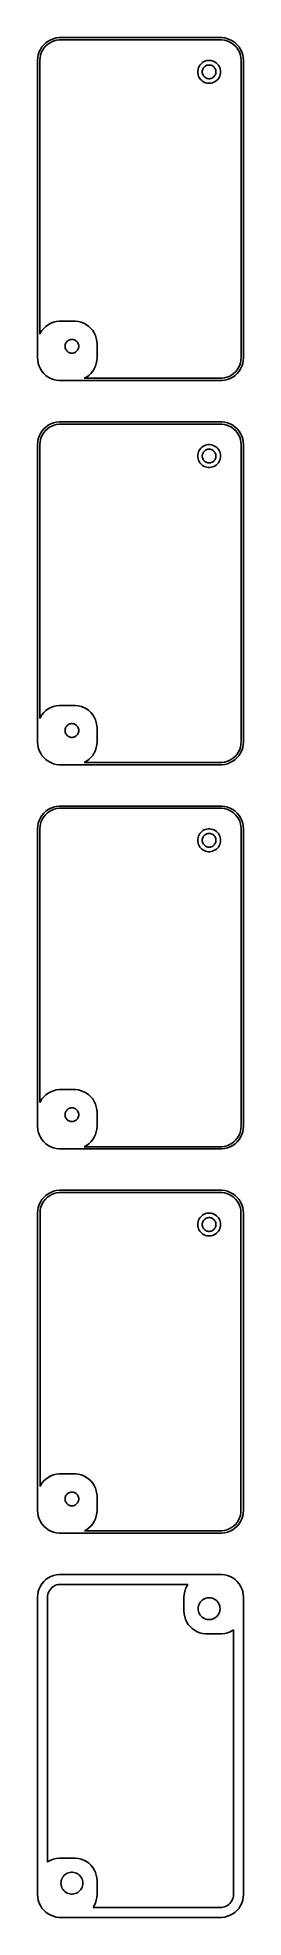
# Model space of a CAD drawing. Header units: metres. Extents: x -22 to 22, y 383 to 793.
import ezdxf

# ---------------------------------------------------------------- set-up
doc = ezdxf.new("R2010")
doc.units = ezdxf.units.M

msp = doc.modelspace()

# ---------------------------------------------------------------- linework, layer by layer
for p, q in [((-19.0451, 793.255), (-19.6289, 793.024)), ((-18.4369, 793.411), (-19.0451, 793.255)), ((-17.8139, 793.49), (-18.4369, 793.411)), ((17.8139, 793.49), (-17.8139, 793.49)), ((18.4369, 793.411), (17.8139, 793.49)), ((19.0451, 793.255), (18.4369, 793.411)), ((19.6289, 793.024), (19.0451, 793.255)), ((-22.4606, 789.127), (-22.5, 788.5)), ((-22.3429, 789.743), (-22.4606, 789.127)), ((-22.1489, 790.341), (-22.3429, 789.743)), ((-21.8815, 790.909), (-22.1489, 790.341)), ((-21.9645, 789.064), (-21.8586, 789.619)), ((-21.5451, 791.439), (-21.8815, 790.909)), ((-21.8586, 789.619), (-21.684, 790.157)), ((-21.684, 790.157), (-21.4434, 790.668)), ((-21.1448, 791.923), (-21.5451, 791.439)), ((-21.4434, 790.668), (-21.1406, 791.145)), ((-20.6871, 792.353), (-21.1448, 791.923)), ((-21.1406, 791.145), (-20.7803, 791.58)), ((-20.7803, 791.58), (-20.3684, 791.967)), ((-20.1791, 792.722), (-20.6871, 792.353)), ((-20.3684, 791.967), (-19.9112, 792.299)), ((-19.6289, 793.024), (-20.1791, 792.722)), ((-19.9112, 792.299), (-19.416, 792.572)), ((-19.416, 792.572), (-18.8906, 792.78)), ((-18.8906, 792.78), (-18.3432, 792.92)), ((-18.3432, 792.92), (-17.7825, 792.991)), ((-17.7825, 792.991), (17.7825, 792.991)), ((17.7825, 792.991), (18.3432, 792.92)), ((18.3432, 792.92), (18.8906, 792.78)), ((18.8906, 792.78), (19.416, 792.572)), ((19.416, 792.572), (19.9112, 792.299)), ((20.1791, 792.722), (19.6289, 793.024)), ((19.9112, 792.299), (20.3684, 791.967)), ((20.6871, 792.353), (20.1791, 792.722)), ((20.3684, 791.967), (20.7803, 791.58)), ((21.1448, 791.923), (20.6871, 792.353)), ((20.7803, 791.58), (21.1406, 791.145)), ((21.1406, 791.145), (21.4434, 790.668)), ((21.5451, 791.439), (21.1448, 791.923)), ((21.4434, 790.668), (21.684, 790.157)), ((21.8815, 790.909), (21.5451, 791.439)), ((21.684, 790.157), (21.8586, 789.619)), ((21.8586, 789.619), (21.9645, 789.064)), ((22.1489, 790.341), (21.8815, 790.909)), ((22.3429, 789.743), (22.1489, 790.341)), ((22.4606, 789.127), (22.3429, 789.743)), ((22.5, 788.5), (22.4606, 789.127)), ((-22.5, 788.5), (-22.5, 723.5)), ((-22, 788.5), (-21.9645, 789.064)), ((-22, 728.657), (-22, 788.5)), ((12.5197, 786.313), (12.5, 786)), ((12.5, 786), (12.5197, 785.687)), ((12.5785, 786.622), (12.5197, 786.313)), ((12.5197, 785.687), (12.5785, 785.378)), ((12.6756, 786.92), (12.5785, 786.622)), ((12.5785, 785.378), (12.6756, 785.08)), ((12.8092, 787.204), (12.6756, 786.92)), ((12.6756, 785.08), (12.8092, 784.796)), ((12.9774, 787.469), (12.8092, 787.204)), ((13.1776, 787.711), (12.9774, 787.469)), ((13.4064, 787.926), (13.1776, 787.711)), ((13.6604, 788.111), (13.4064, 787.926)), ((13.5, 786), (13.5118, 786.188)), ((13.5118, 785.812), (13.5, 786)), ((13.5118, 786.188), (13.5471, 786.373)), ((13.5471, 785.627), (13.5118, 785.812)), ((13.5471, 786.373), (13.6053, 786.552)), ((13.6053, 785.448), (13.5471, 785.627)), ((13.6053, 786.552), (13.6855, 786.723)), ((13.6855, 785.277), (13.6053, 785.448)), ((13.9355, 788.262), (13.6604, 788.111)), ((13.6855, 786.723), (13.7865, 786.882)), ((13.7865, 785.118), (13.6855, 785.277)), ((13.7865, 786.882), (13.9065, 787.027)), ((13.9065, 784.973), (13.7865, 785.118)), ((13.9065, 787.027), (14.0439, 787.156)), ((14.0439, 784.844), (13.9065, 784.973)), ((14.2274, 788.378), (13.9355, 788.262)), ((14.0439, 787.156), (14.1963, 787.266)), ((14.1963, 787.266), (14.3613, 787.357)), ((14.5315, 788.456), (14.2274, 788.378)), ((14.3613, 787.357), (14.5365, 787.427)), ((14.843, 788.495), (14.5315, 788.456)), ((14.5365, 787.427), (14.7189, 787.473)), ((14.7189, 787.473), (14.9058, 787.497)), ((15.157, 788.495), (14.843, 788.495)), ((14.9058, 787.497), (15.0942, 787.497)), ((15.0942, 787.497), (15.2811, 787.473)), ((15.4684, 788.456), (15.157, 788.495)), ((15.2811, 787.473), (15.4635, 787.427)), ((15.4635, 787.427), (15.6387, 787.357)), ((15.7725, 788.378), (15.4684, 788.456)), ((15.6387, 787.357), (15.8037, 787.266)), ((16.0644, 788.262), (15.7725, 788.378)), ((15.8037, 787.266), (15.9561, 787.156)), ((15.9561, 787.156), (16.0934, 787.027)), ((16.0934, 784.973), (15.9561, 784.844)), ((16.3396, 788.111), (16.0644, 788.262)), ((16.0934, 787.027), (16.2135, 786.882)), ((16.2135, 785.118), (16.0934, 784.973)), ((16.2135, 786.882), (16.3145, 786.723)), ((16.3145, 785.277), (16.2135, 785.118)), ((16.3145, 786.723), (16.3947, 786.552)), ((16.3947, 785.448), (16.3145, 785.277)), ((16.5936, 787.926), (16.3396, 788.111)), ((16.3947, 786.552), (16.4529, 786.373)), ((16.4529, 785.627), (16.3947, 785.448)), ((16.4529, 786.373), (16.4882, 786.188)), ((16.4882, 785.812), (16.4529, 785.627)), ((16.4882, 786.188), (16.5, 786)), ((16.5, 786), (16.4882, 785.812)), ((16.8224, 787.711), (16.5936, 787.926)), ((17.0225, 787.469), (16.8224, 787.711)), ((17.1908, 787.204), (17.0225, 787.469)), ((17.3244, 786.92), (17.1908, 787.204)), ((17.1908, 784.796), (17.3244, 785.08)), ((17.4214, 786.622), (17.3244, 786.92)), ((17.3244, 785.08), (17.4214, 785.378)), ((17.4803, 786.313), (17.4214, 786.622)), ((17.4214, 785.378), (17.4803, 785.687)), ((17.5, 786), (17.4803, 786.313)), ((17.4803, 785.687), (17.5, 786)), ((21.9645, 789.064), (22, 788.5)), ((22, 788.5), (22, 723.5)), ((22.5, 723.5), (22.5, 788.5)), ((12.8092, 784.796), (12.9774, 784.531)), ((12.9774, 784.531), (13.1776, 784.289)), ((13.1776, 784.289), (13.4064, 784.074)), ((13.4064, 784.074), (13.6604, 783.889)), ((13.6604, 783.889), (13.9355, 783.738)), ((13.9355, 783.738), (14.2274, 783.622)), ((14.1963, 784.734), (14.0439, 784.844)), ((14.3613, 784.643), (14.1963, 784.734)), ((14.2274, 783.622), (14.5315, 783.544)), ((14.5365, 784.573), (14.3613, 784.643)), ((14.5315, 783.544), (14.843, 783.505)), ((14.7189, 784.527), (14.5365, 784.573)), ((14.9058, 784.503), (14.7189, 784.527)), ((14.843, 783.505), (15.157, 783.505)), ((15.0942, 784.503), (14.9058, 784.503)), ((15.2811, 784.527), (15.0942, 784.503)), ((15.157, 783.505), (15.4684, 783.544)), ((15.4635, 784.573), (15.2811, 784.527)), ((15.6387, 784.643), (15.4635, 784.573)), ((15.4684, 783.544), (15.7725, 783.622)), ((15.8037, 784.734), (15.6387, 784.643)), ((15.7725, 783.622), (16.0644, 783.738)), ((15.9561, 784.844), (15.8037, 784.734)), ((16.0644, 783.738), (16.3396, 783.889)), ((16.3396, 783.889), (16.5936, 784.074)), ((16.5936, 784.074), (16.8224, 784.289)), ((16.8224, 784.289), (17.0225, 784.531)), ((17.0225, 784.531), (17.1908, 784.796)), ((-21.8815, 728.909), (-22, 728.657)), ((-21.5451, 729.439), (-21.8815, 728.909)), ((-21.1448, 729.923), (-21.5451, 729.439)), ((-20.6871, 730.353), (-21.1448, 729.923)), ((-20.1791, 730.722), (-20.6871, 730.353)), ((-19.6289, 731.024), (-20.1791, 730.722)), ((-19.0451, 731.255), (-19.6289, 731.024)), ((-18.4369, 731.411), (-19.0451, 731.255)), ((-17.8139, 731.49), (-18.4369, 731.411)), ((-14.186, 731.49), (-17.8139, 731.49)), ((-15.4635, 727.427), (-15.2811, 727.473)), ((-15.2811, 727.473), (-15.0942, 727.497)), ((-15.0942, 727.497), (-14.9058, 727.497)), ((-14.9058, 727.497), (-14.7189, 727.473)), ((-14.7189, 727.473), (-14.5365, 727.427)), ((-13.5631, 731.411), (-14.186, 731.49)), ((-12.9549, 731.255), (-13.5631, 731.411)), ((-12.3711, 731.024), (-12.9549, 731.255)), ((-11.8209, 730.722), (-12.3711, 731.024)), ((-11.3129, 730.353), (-11.8209, 730.722)), ((-10.8551, 729.923), (-11.3129, 730.353)), ((-10.4549, 729.439), (-10.8551, 729.923)), ((-10.1185, 728.909), (-10.4549, 729.439)), ((-9.8511, 728.341), (-10.1185, 728.909)), ((-9.6571, 727.743), (-9.8511, 728.341)), ((-9.5394, 727.127), (-9.6571, 727.743)), ((-22.5, 723.5), (-22.4606, 722.873)), ((-16.5, 726), (-16.4882, 726.188)), ((-16.4882, 725.812), (-16.5, 726)), ((-16.4882, 726.188), (-16.4529, 726.373)), ((-16.4529, 725.627), (-16.4882, 725.812)), ((-16.4529, 726.373), (-16.3947, 726.552)), ((-16.3947, 725.448), (-16.4529, 725.627)), ((-16.3947, 726.552), (-16.3145, 726.723)), ((-16.3145, 725.277), (-16.3947, 725.448)), ((-16.3145, 726.723), (-16.2135, 726.882)), ((-16.2135, 725.118), (-16.3145, 725.277)), ((-16.2135, 726.882), (-16.0934, 727.027)), ((-16.0934, 724.973), (-16.2135, 725.118)), ((-16.0934, 727.027), (-15.9561, 727.156)), ((-15.9561, 724.844), (-16.0934, 724.973)), ((-15.9561, 727.156), (-15.8037, 727.266)), ((-15.8037, 724.734), (-15.9561, 724.844)), ((-15.8037, 727.266), (-15.6387, 727.357)), ((-15.6387, 724.643), (-15.8037, 724.734)), ((-15.6387, 727.357), (-15.4635, 727.427)), ((-15.4635, 724.573), (-15.6387, 724.643)), ((-15.2811, 724.527), (-15.4635, 724.573)), ((-15.0942, 724.503), (-15.2811, 724.527)), ((-14.9058, 724.503), (-15.0942, 724.503)), ((-14.7189, 724.527), (-14.9058, 724.503)), ((-14.5365, 724.573), (-14.7189, 724.527)), ((-14.5365, 727.427), (-14.3613, 727.357)), ((-14.3613, 724.643), (-14.5365, 724.573)), ((-14.3613, 727.357), (-14.1963, 727.266)), ((-14.1963, 724.734), (-14.3613, 724.643)), ((-14.1963, 727.266), (-14.0439, 727.156)), ((-14.0439, 724.844), (-14.1963, 724.734)), ((-14.0439, 727.156), (-13.9065, 727.027)), ((-13.9065, 724.973), (-14.0439, 724.844)), ((-13.9065, 727.027), (-13.7865, 726.882)), ((-13.7865, 725.118), (-13.9065, 724.973)), ((-13.7865, 726.882), (-13.6855, 726.723)), ((-13.6855, 725.277), (-13.7865, 725.118)), ((-13.6855, 726.723), (-13.6053, 726.552)), ((-13.6053, 725.448), (-13.6855, 725.277)), ((-13.6053, 726.552), (-13.5471, 726.373)), ((-13.5471, 725.627), (-13.6053, 725.448)), ((-13.5471, 726.373), (-13.5118, 726.188)), ((-13.5118, 725.812), (-13.5471, 725.627)), ((-13.5118, 726.188), (-13.5, 726)), ((-13.5, 726), (-13.5118, 725.812)), ((-9.5, 726.5), (-9.5394, 727.127)), ((-9.5394, 722.873), (-9.5, 723.5)), ((-9.5, 723.5), (-9.5, 726.5)), ((22, 723.5), (21.9645, 722.936)), ((22.4606, 722.873), (22.5, 723.5)), ((-22.4606, 722.873), (-22.3429, 722.257)), ((-22.3429, 722.257), (-22.1489, 721.659)), ((-22.1489, 721.659), (-21.8815, 721.091)), ((-21.8815, 721.091), (-21.5451, 720.561)), ((-21.5451, 720.561), (-21.1448, 720.077)), ((-21.1448, 720.077), (-20.6871, 719.647)), ((-20.6871, 719.647), (-20.1791, 719.278)), ((-20.1791, 719.278), (-19.6289, 718.976)), ((-12.311, 719.009), (-11.8209, 719.278)), ((-11.8209, 719.278), (-11.3129, 719.647)), ((-11.3129, 719.647), (-10.8551, 720.077)), ((-10.8551, 720.077), (-10.4549, 720.561)), ((-10.4549, 720.561), (-10.1185, 721.091)), ((-10.1185, 721.091), (-9.8511, 721.659)), ((-9.8511, 721.659), (-9.6571, 722.257)), ((-9.6571, 722.257), (-9.5394, 722.873)), ((18.8906, 719.22), (18.3432, 719.08)), ((19.416, 719.428), (18.8906, 719.22)), ((19.9112, 719.701), (19.416, 719.428)), ((19.6289, 718.976), (20.1791, 719.278)), ((20.3684, 720.033), (19.9112, 719.701)), ((20.1791, 719.278), (20.6871, 719.647)), ((20.7803, 720.42), (20.3684, 720.033)), ((20.6871, 719.647), (21.1448, 720.077)), ((21.1406, 720.855), (20.7803, 720.42)), ((21.4434, 721.332), (21.1406, 720.855)), ((21.1448, 720.077), (21.5451, 720.561)), ((21.684, 721.843), (21.4434, 721.332)), ((21.5451, 720.561), (21.8815, 721.091)), ((21.8586, 722.381), (21.684, 721.843)), ((21.9645, 722.936), (21.8586, 722.381)), ((21.8815, 721.091), (22.1489, 721.659)), ((22.1489, 721.659), (22.3429, 722.257)), ((22.3429, 722.257), (22.4606, 722.873)), ((-19.6289, 718.976), (-19.0451, 718.745)), ((-19.0451, 718.745), (-18.4369, 718.589)), ((-18.4369, 718.589), (-17.8139, 718.51)), ((-17.8139, 718.51), (17.8139, 718.51)), ((17.7825, 719.009), (-12.311, 719.009)), ((18.3432, 719.08), (17.7825, 719.009)), ((17.8139, 718.51), (18.4369, 718.589)), ((18.4369, 718.589), (19.0451, 718.745)), ((19.0451, 718.745), (19.6289, 718.976)), ((-21.8815, 706.909), (-22.1489, 706.341)), ((-21.5451, 707.439), (-21.8815, 706.909)), ((-21.1448, 707.923), (-21.5451, 707.439)), ((-21.4434, 706.668), (-21.1406, 707.145)), ((-20.6871, 708.353), (-21.1448, 707.923)), ((-21.1406, 707.145), (-20.7803, 707.58)), ((-20.7803, 707.58), (-20.3684, 707.967)), ((-20.1791, 708.722), (-20.6871, 708.353)), ((-20.3684, 707.967), (-19.9112, 708.299)), ((-19.6289, 709.024), (-20.1791, 708.722)), ((-19.9112, 708.299), (-19.416, 708.572)), ((-19.0451, 709.255), (-19.6289, 709.024)), ((-19.416, 708.572), (-18.8906, 708.78)), ((-18.4369, 709.411), (-19.0451, 709.255)), ((-18.8906, 708.78), (-18.3432, 708.92)), ((-17.8139, 709.49), (-18.4369, 709.411)), ((-18.3432, 708.92), (-17.7825, 708.991)), ((17.8139, 709.49), (-17.8139, 709.49)), ((-17.7825, 708.991), (17.7825, 708.991)), ((17.7825, 708.991), (18.3432, 708.92)), ((18.4369, 709.411), (17.8139, 709.49)), ((18.3432, 708.92), (18.8906, 708.78)), ((19.0451, 709.255), (18.4369, 709.411)), ((18.8906, 708.78), (19.416, 708.572)), ((19.6289, 709.024), (19.0451, 709.255)), ((19.416, 708.572), (19.9112, 708.299)), ((20.1791, 708.722), (19.6289, 709.024)), ((19.9112, 708.299), (20.3684, 707.967)), ((20.6871, 708.353), (20.1791, 708.722)), ((20.3684, 707.967), (20.7803, 707.58)), ((21.1448, 707.923), (20.6871, 708.353)), ((20.7803, 707.58), (21.1406, 707.145)), ((21.1406, 707.145), (21.4434, 706.668)), ((21.5451, 707.439), (21.1448, 707.923)), ((21.8815, 706.909), (21.5451, 707.439)), ((22.1489, 706.341), (21.8815, 706.909)), ((-22.4606, 705.127), (-22.5, 704.5)), ((-22.5, 704.5), (-22.5, 639.5)), ((-22.3429, 705.743), (-22.4606, 705.127)), ((-22.1489, 706.341), (-22.3429, 705.743)), ((-22, 704.5), (-21.9645, 705.064)), ((-22, 644.657), (-22, 704.5)), ((-21.9645, 705.064), (-21.8586, 705.619)), ((-21.8586, 705.619), (-21.684, 706.157)), ((-21.684, 706.157), (-21.4434, 706.668)), ((12.6756, 702.92), (12.5785, 702.622)), ((12.8092, 703.204), (12.6756, 702.92)), ((12.9774, 703.469), (12.8092, 703.204)), ((13.1776, 703.711), (12.9774, 703.469)), ((13.4064, 703.926), (13.1776, 703.711)), ((13.6604, 704.111), (13.4064, 703.926)), ((13.9355, 704.262), (13.6604, 704.111)), ((13.6855, 702.723), (13.7865, 702.882)), ((13.7865, 702.882), (13.9065, 703.027)), ((13.9065, 703.027), (14.0439, 703.156)), ((14.2274, 704.378), (13.9355, 704.262)), ((14.0439, 703.156), (14.1963, 703.266)), ((14.1963, 703.266), (14.3613, 703.357)), ((14.5315, 704.456), (14.2274, 704.378)), ((14.3613, 703.357), (14.5365, 703.427)), ((14.843, 704.495), (14.5315, 704.456)), ((14.5365, 703.427), (14.7189, 703.473)), ((14.7189, 703.473), (14.9058, 703.497)), ((15.157, 704.495), (14.843, 704.495)), ((14.9058, 703.497), (15.0942, 703.497)), ((15.0942, 703.497), (15.2811, 703.473)), ((15.4684, 704.456), (15.157, 704.495)), ((15.2811, 703.473), (15.4635, 703.427)), ((15.4635, 703.427), (15.6387, 703.357)), ((15.7725, 704.378), (15.4684, 704.456)), ((15.6387, 703.357), (15.8037, 703.266)), ((16.0644, 704.262), (15.7725, 704.378)), ((15.8037, 703.266), (15.9561, 703.156)), ((15.9561, 703.156), (16.0934, 703.027)), ((16.3396, 704.111), (16.0644, 704.262)), ((16.0934, 703.027), (16.2135, 702.882)), ((16.2135, 702.882), (16.3145, 702.723)), ((16.5936, 703.926), (16.3396, 704.111)), ((16.8224, 703.711), (16.5936, 703.926)), ((17.0225, 703.469), (16.8224, 703.711)), ((17.1908, 703.204), (17.0225, 703.469)), ((17.3244, 702.92), (17.1908, 703.204)), ((17.4214, 702.622), (17.3244, 702.92)), ((21.4434, 706.668), (21.684, 706.157)), ((21.684, 706.157), (21.8586, 705.619)), ((21.8586, 705.619), (21.9645, 705.064)), ((21.9645, 705.064), (22, 704.5)), ((22, 704.5), (22, 639.5)), ((22.3429, 705.743), (22.1489, 706.341)), ((22.4606, 705.127), (22.3429, 705.743)), ((22.5, 704.5), (22.4606, 705.127)), ((22.5, 639.5), (22.5, 704.5)), ((12.5197, 702.313), (12.5, 702)), ((12.5, 702), (12.5197, 701.687)), ((12.5785, 702.622), (12.5197, 702.313)), ((12.5197, 701.687), (12.5785, 701.378)), ((12.5785, 701.378), (12.6756, 701.08)), ((12.6756, 701.08), (12.8092, 700.796)), ((12.8092, 700.796), (12.9774, 700.531)), ((12.9774, 700.531), (13.1776, 700.289)), ((13.1776, 700.289), (13.4064, 700.074)), ((13.4064, 700.074), (13.6604, 699.889)), ((13.5, 702), (13.5118, 702.188)), ((13.5118, 701.812), (13.5, 702)), ((13.5118, 702.188), (13.5471, 702.373)), ((13.5471, 701.627), (13.5118, 701.812)), ((13.5471, 702.373), (13.6053, 702.552)), ((13.6053, 701.448), (13.5471, 701.627)), ((13.6053, 702.552), (13.6855, 702.723)), ((13.6855, 701.277), (13.6053, 701.448)), ((13.6604, 699.889), (13.9355, 699.738)), ((13.7865, 701.118), (13.6855, 701.277)), ((13.9065, 700.973), (13.7865, 701.118)), ((14.0439, 700.844), (13.9065, 700.973)), ((13.9355, 699.738), (14.2274, 699.622)), ((14.1963, 700.734), (14.0439, 700.844)), ((14.3613, 700.643), (14.1963, 700.734)), ((14.2274, 699.622), (14.5315, 699.544)), ((14.5365, 700.573), (14.3613, 700.643)), ((14.5315, 699.544), (14.843, 699.505)), ((14.7189, 700.527), (14.5365, 700.573)), ((14.9058, 700.503), (14.7189, 700.527)), ((14.843, 699.505), (15.157, 699.505)), ((15.0942, 700.503), (14.9058, 700.503)), ((15.2811, 700.527), (15.0942, 700.503)), ((15.157, 699.505), (15.4684, 699.544)), ((15.4635, 700.573), (15.2811, 700.527)), ((15.6387, 700.643), (15.4635, 700.573)), ((15.4684, 699.544), (15.7725, 699.622)), ((15.8037, 700.734), (15.6387, 700.643)), ((15.7725, 699.622), (16.0644, 699.738)), ((15.9561, 700.844), (15.8037, 700.734)), ((16.0934, 700.973), (15.9561, 700.844)), ((16.0644, 699.738), (16.3396, 699.889)), ((16.2135, 701.118), (16.0934, 700.973)), ((16.3145, 701.277), (16.2135, 701.118)), ((16.3145, 702.723), (16.3947, 702.552)), ((16.3947, 701.448), (16.3145, 701.277)), ((16.3396, 699.889), (16.5936, 700.074)), ((16.3947, 702.552), (16.4529, 702.373)), ((16.4529, 701.627), (16.3947, 701.448)), ((16.4529, 702.373), (16.4882, 702.188)), ((16.4882, 701.812), (16.4529, 701.627)), ((16.4882, 702.188), (16.5, 702)), ((16.5, 702), (16.4882, 701.812)), ((16.5936, 700.074), (16.8224, 700.289)), ((16.8224, 700.289), (17.0225, 700.531)), ((17.0225, 700.531), (17.1908, 700.796)), ((17.1908, 700.796), (17.3244, 701.08)), ((17.3244, 701.08), (17.4214, 701.378)), ((17.4803, 702.313), (17.4214, 702.622)), ((17.4214, 701.378), (17.4803, 701.687)), ((17.5, 702), (17.4803, 702.313)), ((17.4803, 701.687), (17.5, 702)), ((-21.5451, 645.439), (-21.8815, 644.909)), ((-21.1448, 645.923), (-21.5451, 645.439)), ((-20.6871, 646.353), (-21.1448, 645.923)), ((-20.1791, 646.722), (-20.6871, 646.353)), ((-19.6289, 647.024), (-20.1791, 646.722)), ((-19.0451, 647.255), (-19.6289, 647.024)), ((-18.4369, 647.411), (-19.0451, 647.255)), ((-17.8139, 647.49), (-18.4369, 647.411)), ((-14.186, 647.49), (-17.8139, 647.49)), ((-13.5631, 647.411), (-14.186, 647.49)), ((-12.9549, 647.255), (-13.5631, 647.411)), ((-12.3711, 647.024), (-12.9549, 647.255)), ((-11.8209, 646.722), (-12.3711, 647.024)), ((-11.3129, 646.353), (-11.8209, 646.722)), ((-10.8551, 645.923), (-11.3129, 646.353)), ((-10.4549, 645.439), (-10.8551, 645.923)), ((-10.1185, 644.909), (-10.4549, 645.439)), ((-21.8815, 644.909), (-22, 644.657)), ((-16.5, 642), (-16.4882, 642.188)), ((-16.4882, 641.812), (-16.5, 642)), ((-16.4882, 642.188), (-16.4529, 642.373)), ((-16.4529, 641.627), (-16.4882, 641.812)), ((-16.4529, 642.373), (-16.3947, 642.552)), ((-16.3947, 641.448), (-16.4529, 641.627)), ((-16.3947, 642.552), (-16.3145, 642.723)), ((-16.3145, 641.277), (-16.3947, 641.448)), ((-16.3145, 642.723), (-16.2135, 642.882)), ((-16.2135, 641.118), (-16.3145, 641.277)), ((-16.2135, 642.882), (-16.0934, 643.027)), ((-16.0934, 643.027), (-15.9561, 643.156)), ((-15.9561, 643.156), (-15.8037, 643.266)), ((-15.8037, 643.266), (-15.6387, 643.357)), ((-15.6387, 643.357), (-15.4635, 643.427)), ((-15.4635, 643.427), (-15.2811, 643.473)), ((-15.2811, 643.473), (-15.0942, 643.497)), ((-15.0942, 643.497), (-14.9058, 643.497)), ((-14.9058, 643.497), (-14.7189, 643.473)), ((-14.7189, 643.473), (-14.5365, 643.427)), ((-14.5365, 643.427), (-14.3613, 643.357)), ((-14.3613, 643.357), (-14.1963, 643.266)), ((-14.1963, 643.266), (-14.0439, 643.156)), ((-14.0439, 643.156), (-13.9065, 643.027)), ((-13.9065, 643.027), (-13.7865, 642.882)), ((-13.7865, 642.882), (-13.6855, 642.723)), ((-13.6855, 641.277), (-13.7865, 641.118)), ((-13.6855, 642.723), (-13.6053, 642.552)), ((-13.6053, 641.448), (-13.6855, 641.277)), ((-13.6053, 642.552), (-13.5471, 642.373)), ((-13.5471, 641.627), (-13.6053, 641.448)), ((-13.5471, 642.373), (-13.5118, 642.188)), ((-13.5118, 641.812), (-13.5471, 641.627)), ((-13.5118, 642.188), (-13.5, 642)), ((-13.5, 642), (-13.5118, 641.812)), ((-9.8511, 644.341), (-10.1185, 644.909)), ((-9.6571, 643.743), (-9.8511, 644.341)), ((-9.5394, 643.127), (-9.6571, 643.743)), ((-9.5, 642.5), (-9.5394, 643.127)), ((-9.5, 639.5), (-9.5, 642.5)), ((-22.5, 639.5), (-22.4606, 638.873)), ((-22.4606, 638.873), (-22.3429, 638.257)), ((-22.3429, 638.257), (-22.1489, 637.659)), ((-22.1489, 637.659), (-21.8815, 637.091)), ((-21.8815, 637.091), (-21.5451, 636.561)), ((-16.0934, 640.973), (-16.2135, 641.118)), ((-15.9561, 640.844), (-16.0934, 640.973)), ((-15.8037, 640.734), (-15.9561, 640.844)), ((-15.6387, 640.643), (-15.8037, 640.734)), ((-15.4635, 640.573), (-15.6387, 640.643)), ((-15.2811, 640.527), (-15.4635, 640.573)), ((-15.0942, 640.503), (-15.2811, 640.527)), ((-14.9058, 640.503), (-15.0942, 640.503)), ((-14.7189, 640.527), (-14.9058, 640.503)), ((-14.5365, 640.573), (-14.7189, 640.527)), ((-14.3613, 640.643), (-14.5365, 640.573)), ((-14.1963, 640.734), (-14.3613, 640.643)), ((-14.0439, 640.844), (-14.1963, 640.734)), ((-13.9065, 640.973), (-14.0439, 640.844)), ((-13.7865, 641.118), (-13.9065, 640.973)), ((-10.4549, 636.561), (-10.1185, 637.091)), ((-10.1185, 637.091), (-9.8511, 637.659)), ((-9.8511, 637.659), (-9.6571, 638.257)), ((-9.6571, 638.257), (-9.5394, 638.873)), ((-9.5394, 638.873), (-9.5, 639.5)), ((21.4434, 637.332), (21.1406, 636.855)), ((21.684, 637.843), (21.4434, 637.332)), ((21.5451, 636.561), (21.8815, 637.091)), ((21.8586, 638.381), (21.684, 637.843)), ((21.9645, 638.936), (21.8586, 638.381)), ((21.8815, 637.091), (22.1489, 637.659)), ((22, 639.5), (21.9645, 638.936)), ((22.1489, 637.659), (22.3429, 638.257)), ((22.3429, 638.257), (22.4606, 638.873)), ((22.4606, 638.873), (22.5, 639.5)), ((-21.5451, 636.561), (-21.1448, 636.077)), ((-21.1448, 636.077), (-20.6871, 635.647)), ((-20.6871, 635.647), (-20.1791, 635.278)), ((-20.1791, 635.278), (-19.6289, 634.976)), ((-19.6289, 634.976), (-19.0451, 634.745)), ((-19.0451, 634.745), (-18.4369, 634.589)), ((-18.4369, 634.589), (-17.8139, 634.51)), ((-17.8139, 634.51), (17.8139, 634.51)), ((-12.311, 635.009), (-11.8209, 635.278)), ((17.7825, 635.009), (-12.311, 635.009)), ((-11.8209, 635.278), (-11.3129, 635.647)), ((-11.3129, 635.647), (-10.8551, 636.077)), ((-10.8551, 636.077), (-10.4549, 636.561)), ((18.3432, 635.08), (17.7825, 635.009)), ((17.8139, 634.51), (18.4369, 634.589)), ((18.8906, 635.22), (18.3432, 635.08)), ((18.4369, 634.589), (19.0451, 634.745)), ((19.416, 635.428), (18.8906, 635.22)), ((19.0451, 634.745), (19.6289, 634.976)), ((19.9112, 635.701), (19.416, 635.428)), ((19.6289, 634.976), (20.1791, 635.278)), ((20.3684, 636.033), (19.9112, 635.701)), ((20.1791, 635.278), (20.6871, 635.647)), ((20.7803, 636.42), (20.3684, 636.033)), ((20.6871, 635.647), (21.1448, 636.077)), ((21.1406, 636.855), (20.7803, 636.42)), ((21.1448, 636.077), (21.5451, 636.561)), ((-20.1791, 624.722), (-20.6871, 624.353)), ((-19.6289, 625.024), (-20.1791, 624.722)), ((-19.0451, 625.255), (-19.6289, 625.024)), ((-19.416, 624.572), (-18.8906, 624.78)), ((-18.4369, 625.411), (-19.0451, 625.255)), ((-18.8906, 624.78), (-18.3432, 624.92)), ((-17.8139, 625.49), (-18.4369, 625.411)), ((-18.3432, 624.92), (-17.7825, 624.991)), ((17.8139, 625.49), (-17.8139, 625.49)), ((-17.7825, 624.991), (17.7825, 624.991)), ((17.7825, 624.991), (18.3432, 624.92)), ((18.4369, 625.411), (17.8139, 625.49)), ((18.3432, 624.92), (18.8906, 624.78)), ((19.0451, 625.255), (18.4369, 625.411)), ((18.8906, 624.78), (19.416, 624.572)), ((19.6289, 625.024), (19.0451, 625.255)), ((20.1791, 624.722), (19.6289, 625.024)), ((20.6871, 624.353), (20.1791, 624.722)), ((-22.4606, 621.127), (-22.5, 620.5)), ((-22.3429, 621.743), (-22.4606, 621.127)), ((-22.1489, 622.341), (-22.3429, 621.743)), ((-21.8815, 622.909), (-22.1489, 622.341)), ((-22, 620.5), (-21.9645, 621.064)), ((-21.9645, 621.064), (-21.8586, 621.619)), ((-21.5451, 623.439), (-21.8815, 622.909)), ((-21.8586, 621.619), (-21.684, 622.157)), ((-21.684, 622.157), (-21.4434, 622.668)), ((-21.1448, 623.923), (-21.5451, 623.439)), ((-21.4434, 622.668), (-21.1406, 623.145)), ((-20.6871, 624.353), (-21.1448, 623.923)), ((-21.1406, 623.145), (-20.7803, 623.58)), ((-20.7803, 623.58), (-20.3684, 623.967)), ((-20.3684, 623.967), (-19.9112, 624.299)), ((-19.9112, 624.299), (-19.416, 624.572)), ((19.416, 624.572), (19.9112, 624.299)), ((19.9112, 624.299), (20.3684, 623.967)), ((20.3684, 623.967), (20.7803, 623.58)), ((21.1448, 623.923), (20.6871, 624.353)), ((20.7803, 623.58), (21.1406, 623.145)), ((21.1406, 623.145), (21.4434, 622.668)), ((21.5451, 623.439), (21.1448, 623.923)), ((21.4434, 622.668), (21.684, 622.157)), ((21.8815, 622.909), (21.5451, 623.439)), ((21.684, 622.157), (21.8586, 621.619)), ((21.8586, 621.619), (21.9645, 621.064)), ((22.1489, 622.341), (21.8815, 622.909)), ((21.9645, 621.064), (22, 620.5)), ((22.3429, 621.743), (22.1489, 622.341)), ((22.4606, 621.127), (22.3429, 621.743)), ((22.5, 620.5), (22.4606, 621.127)), ((-22.5, 620.5), (-22.5, 555.5)), ((-22, 560.657), (-22, 620.5)), ((12.5197, 618.313), (12.5, 618)), ((12.5, 618), (12.5197, 617.687)), ((12.5785, 618.622), (12.5197, 618.313)), ((12.5197, 617.687), (12.5785, 617.378)), ((12.6756, 618.92), (12.5785, 618.622)), ((12.5785, 617.378), (12.6756, 617.08)), ((12.8092, 619.204), (12.6756, 618.92)), ((12.6756, 617.08), (12.8092, 616.796)), ((12.9774, 619.469), (12.8092, 619.204)), ((12.8092, 616.796), (12.9774, 616.531)), ((13.1776, 619.711), (12.9774, 619.469)), ((12.9774, 616.531), (13.1776, 616.289)), ((13.4064, 619.926), (13.1776, 619.711)), ((13.6604, 620.111), (13.4064, 619.926)), ((13.5, 618), (13.5118, 618.188)), ((13.5118, 617.812), (13.5, 618)), ((13.5118, 618.188), (13.5471, 618.373)), ((13.5471, 617.627), (13.5118, 617.812)), ((13.5471, 618.373), (13.6053, 618.552)), ((13.6053, 617.448), (13.5471, 617.627)), ((13.6053, 618.552), (13.6855, 618.723)), ((13.6855, 617.277), (13.6053, 617.448)), ((13.9355, 620.262), (13.6604, 620.111)), ((13.6855, 618.723), (13.7865, 618.882)), ((13.7865, 617.118), (13.6855, 617.277)), ((13.7865, 618.882), (13.9065, 619.027)), ((13.9065, 616.973), (13.7865, 617.118)), ((13.9065, 619.027), (14.0439, 619.156)), ((14.0439, 616.844), (13.9065, 616.973)), ((14.2274, 620.378), (13.9355, 620.262)), ((14.0439, 619.156), (14.1963, 619.266)), ((14.1963, 616.734), (14.0439, 616.844)), ((14.1963, 619.266), (14.3613, 619.357)), ((14.3613, 616.643), (14.1963, 616.734)), ((14.5315, 620.456), (14.2274, 620.378)), ((14.3613, 619.357), (14.5365, 619.427)), ((14.5365, 616.573), (14.3613, 616.643)), ((14.843, 620.495), (14.5315, 620.456)), ((14.5365, 619.427), (14.7189, 619.473)), ((14.7189, 616.527), (14.5365, 616.573)), ((14.7189, 619.473), (14.9058, 619.497)), ((14.9058, 616.503), (14.7189, 616.527)), ((15.157, 620.495), (14.843, 620.495)), ((14.9058, 619.497), (15.0942, 619.497)), ((15.0942, 616.503), (14.9058, 616.503)), ((15.0942, 619.497), (15.2811, 619.473)), ((15.2811, 616.527), (15.0942, 616.503)), ((15.4684, 620.456), (15.157, 620.495)), ((15.2811, 619.473), (15.4635, 619.427)), ((15.4635, 616.573), (15.2811, 616.527)), ((15.4635, 619.427), (15.6387, 619.357)), ((15.6387, 616.643), (15.4635, 616.573)), ((15.7725, 620.378), (15.4684, 620.456)), ((15.6387, 619.357), (15.8037, 619.266)), ((15.8037, 616.734), (15.6387, 616.643)), ((16.0644, 620.262), (15.7725, 620.378)), ((15.8037, 619.266), (15.9561, 619.156)), ((15.9561, 616.844), (15.8037, 616.734)), ((15.9561, 619.156), (16.0934, 619.027)), ((16.0934, 616.973), (15.9561, 616.844)), ((16.3396, 620.111), (16.0644, 620.262)), ((16.0934, 619.027), (16.2135, 618.882)), ((16.2135, 617.118), (16.0934, 616.973)), ((16.2135, 618.882), (16.3145, 618.723)), ((16.3145, 617.277), (16.2135, 617.118)), ((16.3145, 618.723), (16.3947, 618.552)), ((16.3947, 617.448), (16.3145, 617.277)), ((16.5936, 619.926), (16.3396, 620.111)), ((16.3947, 618.552), (16.4529, 618.373)), ((16.4529, 617.627), (16.3947, 617.448)), ((16.4529, 618.373), (16.4882, 618.188)), ((16.4882, 617.812), (16.4529, 617.627)), ((16.4882, 618.188), (16.5, 618)), ((16.5, 618), (16.4882, 617.812)), ((16.8224, 619.711), (16.5936, 619.926)), ((17.0225, 619.469), (16.8224, 619.711)), ((16.8224, 616.289), (17.0225, 616.531)), ((17.1908, 619.204), (17.0225, 619.469)), ((17.0225, 616.531), (17.1908, 616.796)), ((17.3244, 618.92), (17.1908, 619.204)), ((17.1908, 616.796), (17.3244, 617.08)), ((17.4214, 618.622), (17.3244, 618.92)), ((17.3244, 617.08), (17.4214, 617.378)), ((17.4803, 618.313), (17.4214, 618.622)), ((17.4214, 617.378), (17.4803, 617.687)), ((17.5, 618), (17.4803, 618.313)), ((17.4803, 617.687), (17.5, 618)), ((22, 620.5), (22, 555.5)), ((22.5, 555.5), (22.5, 620.5)), ((13.1776, 616.289), (13.4064, 616.074)), ((13.4064, 616.074), (13.6604, 615.889)), ((13.6604, 615.889), (13.9355, 615.738)), ((13.9355, 615.738), (14.2274, 615.622)), ((14.2274, 615.622), (14.5315, 615.544)), ((14.5315, 615.544), (14.843, 615.505)), ((14.843, 615.505), (15.157, 615.505)), ((15.157, 615.505), (15.4684, 615.544)), ((15.4684, 615.544), (15.7725, 615.622)), ((15.7725, 615.622), (16.0644, 615.738)), ((16.0644, 615.738), (16.3396, 615.889)), ((16.3396, 615.889), (16.5936, 616.074)), ((16.5936, 616.074), (16.8224, 616.289)), ((-19.0451, 563.255), (-19.6289, 563.024)), ((-18.4369, 563.411), (-19.0451, 563.255)), ((-17.8139, 563.49), (-18.4369, 563.411)), ((-14.186, 563.49), (-17.8139, 563.49)), ((-13.5631, 563.411), (-14.186, 563.49)), ((-12.9549, 563.255), (-13.5631, 563.411)), ((-12.3711, 563.024), (-12.9549, 563.255)), ((-21.8815, 560.909), (-22, 560.657)), ((-21.5451, 561.439), (-21.8815, 560.909)), ((-21.1448, 561.923), (-21.5451, 561.439)), ((-20.6871, 562.353), (-21.1448, 561.923)), ((-20.1791, 562.722), (-20.6871, 562.353)), ((-19.6289, 563.024), (-20.1791, 562.722)), ((-16.2135, 558.882), (-16.0934, 559.027)), ((-16.0934, 559.027), (-15.9561, 559.156)), ((-15.9561, 559.156), (-15.8037, 559.266)), ((-15.8037, 559.266), (-15.6387, 559.357)), ((-15.6387, 559.357), (-15.4635, 559.427)), ((-15.4635, 559.427), (-15.2811, 559.473)), ((-15.2811, 559.473), (-15.0942, 559.497)), ((-15.0942, 559.497), (-14.9058, 559.497)), ((-14.9058, 559.497), (-14.7189, 559.473)), ((-14.7189, 559.473), (-14.5365, 559.427)), ((-14.5365, 559.427), (-14.3613, 559.357)), ((-14.3613, 559.357), (-14.1963, 559.266)), ((-14.1963, 559.266), (-14.0439, 559.156)), ((-14.0439, 559.156), (-13.9065, 559.027)), ((-13.9065, 559.027), (-13.7865, 558.882)), ((-11.8209, 562.722), (-12.3711, 563.024)), ((-11.3129, 562.353), (-11.8209, 562.722)), ((-10.8551, 561.923), (-11.3129, 562.353)), ((-10.4549, 561.439), (-10.8551, 561.923)), ((-10.1185, 560.909), (-10.4549, 561.439)), ((-9.8511, 560.341), (-10.1185, 560.909)), ((-9.6571, 559.743), (-9.8511, 560.341)), ((-9.5394, 559.127), (-9.6571, 559.743)), ((-9.5, 558.5), (-9.5394, 559.127)), ((-22.5, 555.5), (-22.4606, 554.873)), ((-22.4606, 554.873), (-22.3429, 554.257)), ((-16.5, 558), (-16.4882, 558.188)), ((-16.4882, 557.812), (-16.5, 558)), ((-16.4882, 558.188), (-16.4529, 558.373)), ((-16.4529, 557.627), (-16.4882, 557.812)), ((-16.4529, 558.373), (-16.3947, 558.552)), ((-16.3947, 557.448), (-16.4529, 557.627)), ((-16.3947, 558.552), (-16.3145, 558.723)), ((-16.3145, 557.277), (-16.3947, 557.448)), ((-16.3145, 558.723), (-16.2135, 558.882)), ((-16.2135, 557.118), (-16.3145, 557.277)), ((-16.0934, 556.973), (-16.2135, 557.118)), ((-15.9561, 556.844), (-16.0934, 556.973)), ((-15.8037, 556.734), (-15.9561, 556.844)), ((-15.6387, 556.643), (-15.8037, 556.734)), ((-15.4635, 556.573), (-15.6387, 556.643)), ((-15.2811, 556.527), (-15.4635, 556.573)), ((-15.0942, 556.503), (-15.2811, 556.527)), ((-14.9058, 556.503), (-15.0942, 556.503)), ((-14.7189, 556.527), (-14.9058, 556.503)), ((-14.5365, 556.573), (-14.7189, 556.527)), ((-14.3613, 556.643), (-14.5365, 556.573)), ((-14.1963, 556.734), (-14.3613, 556.643)), ((-14.0439, 556.844), (-14.1963, 556.734)), ((-13.9065, 556.973), (-14.0439, 556.844)), ((-13.7865, 557.118), (-13.9065, 556.973)), ((-13.7865, 558.882), (-13.6855, 558.723)), ((-13.6855, 557.277), (-13.7865, 557.118)), ((-13.6855, 558.723), (-13.6053, 558.552)), ((-13.6053, 557.448), (-13.6855, 557.277)), ((-13.6053, 558.552), (-13.5471, 558.373)), ((-13.5471, 557.627), (-13.6053, 557.448)), ((-13.5471, 558.373), (-13.5118, 558.188)), ((-13.5118, 557.812), (-13.5471, 557.627)), ((-13.5118, 558.188), (-13.5, 558)), ((-13.5, 558), (-13.5118, 557.812)), ((-9.6571, 554.257), (-9.5394, 554.873)), ((-9.5394, 554.873), (-9.5, 555.5)), ((-9.5, 555.5), (-9.5, 558.5)), ((21.9645, 554.936), (21.8586, 554.381)), ((22, 555.5), (21.9645, 554.936)), ((22.3429, 554.257), (22.4606, 554.873)), ((22.4606, 554.873), (22.5, 555.5)), ((-22.3429, 554.257), (-22.1489, 553.659)), ((-22.1489, 553.659), (-21.8815, 553.091)), ((-21.8815, 553.091), (-21.5451, 552.561)), ((-21.5451, 552.561), (-21.1448, 552.077)), ((-21.1448, 552.077), (-20.6871, 551.647)), ((-20.6871, 551.647), (-20.1791, 551.278)), ((-20.1791, 551.278), (-19.6289, 550.976)), ((-19.6289, 550.976), (-19.0451, 550.745)), ((-19.0451, 550.745), (-18.4369, 550.589)), ((-12.311, 551.009), (-11.8209, 551.278)), ((17.7825, 551.009), (-12.311, 551.009)), ((-11.8209, 551.278), (-11.3129, 551.647)), ((-11.3129, 551.647), (-10.8551, 552.077)), ((-10.8551, 552.077), (-10.4549, 552.561)), ((-10.4549, 552.561), (-10.1185, 553.091)), ((-10.1185, 553.091), (-9.8511, 553.659)), ((-9.8511, 553.659), (-9.6571, 554.257)), ((18.3432, 551.08), (17.7825, 551.009)), ((18.8906, 551.22), (18.3432, 551.08)), ((18.4369, 550.589), (19.0451, 550.745)), ((19.416, 551.428), (18.8906, 551.22)), ((19.0451, 550.745), (19.6289, 550.976)), ((19.9112, 551.701), (19.416, 551.428)), ((19.6289, 550.976), (20.1791, 551.278)), ((20.3684, 552.033), (19.9112, 551.701)), ((20.1791, 551.278), (20.6871, 551.647)), ((20.7803, 552.42), (20.3684, 552.033)), ((20.6871, 551.647), (21.1448, 552.077)), ((21.1406, 552.855), (20.7803, 552.42)), ((21.4434, 553.332), (21.1406, 552.855)), ((21.1448, 552.077), (21.5451, 552.561)), ((21.684, 553.843), (21.4434, 553.332)), ((21.5451, 552.561), (21.8815, 553.091)), ((21.8586, 554.381), (21.684, 553.843)), ((21.8815, 553.091), (22.1489, 553.659)), ((22.1489, 553.659), (22.3429, 554.257)), ((-18.4369, 550.589), (-17.8139, 550.51)), ((-17.8139, 550.51), (17.8139, 550.51)), ((17.8139, 550.51), (18.4369, 550.589)), ((-21.8815, 538.909), (-22.1489, 538.341)), ((-21.5451, 539.439), (-21.8815, 538.909)), ((-21.6547, 538.145), (-21.4158, 538.653)), ((-21.1448, 539.923), (-21.5451, 539.439)), ((-21.4158, 538.653), (-21.1151, 539.127)), ((-20.6871, 540.353), (-21.1448, 539.923)), ((-21.1151, 539.127), (-20.7574, 539.559)), ((-20.7574, 539.559), (-20.3483, 539.943)), ((-20.1791, 540.722), (-20.6871, 540.353)), ((-20.3483, 539.943), (-19.8944, 540.273)), ((-19.6289, 541.024), (-20.1791, 540.722)), ((-19.8944, 540.273), (-19.4026, 540.543)), ((-19.0451, 541.255), (-19.6289, 541.024)), ((-19.4026, 540.543), (-18.8808, 540.75)), ((-18.4369, 541.411), (-19.0451, 541.255)), ((-18.8808, 540.75), (-18.3373, 540.889)), ((-17.8139, 541.49), (-18.4369, 541.411)), ((-18.3373, 540.889), (-17.7806, 540.96)), ((17.8139, 541.49), (-17.8139, 541.49)), ((-17.7806, 540.96), (17.7806, 540.96)), ((17.7806, 540.96), (18.3373, 540.889)), ((18.4369, 541.411), (17.8139, 541.49)), ((18.3373, 540.889), (18.8808, 540.75)), ((19.0451, 541.255), (18.4369, 541.411)), ((18.8808, 540.75), (19.4026, 540.543)), ((19.6289, 541.024), (19.0451, 541.255)), ((19.4026, 540.543), (19.8944, 540.273)), ((20.1791, 540.722), (19.6289, 541.024)), ((19.8944, 540.273), (20.3483, 539.943)), ((20.6871, 540.353), (20.1791, 540.722)), ((20.3483, 539.943), (20.7574, 539.559)), ((21.1448, 539.923), (20.6871, 540.353)), ((20.7574, 539.559), (21.1151, 539.127)), ((21.1151, 539.127), (21.4158, 538.653)), ((21.5451, 539.439), (21.1448, 539.923)), ((21.4158, 538.653), (21.6547, 538.145)), ((21.8815, 538.909), (21.5451, 539.439)), ((22.1489, 538.341), (21.8815, 538.909)), ((-22.4606, 537.127), (-22.5, 536.5)), ((-22.5, 536.5), (-22.5, 471.5)), ((-22.3429, 537.743), (-22.4606, 537.127)), ((-22.1489, 538.341), (-22.3429, 537.743)), ((-21.9685, 536.5), (-21.9333, 537.06)), ((-21.9685, 476.724), (-21.9685, 536.5)), ((-21.9333, 537.06), (-21.8282, 537.611)), ((-21.8282, 537.611), (-21.6547, 538.145)), ((12.5197, 534.313), (12.5, 534)), ((12.5785, 534.622), (12.5197, 534.313)), ((12.6756, 534.92), (12.5785, 534.622)), ((12.8092, 535.204), (12.6756, 534.92)), ((12.9774, 535.469), (12.8092, 535.204)), ((13.1776, 535.711), (12.9774, 535.469)), ((13.4064, 535.926), (13.1776, 535.711)), ((13.6604, 536.111), (13.4064, 535.926)), ((13.5118, 534.188), (13.5471, 534.373)), ((13.5471, 534.373), (13.6053, 534.552)), ((13.6053, 534.552), (13.6855, 534.723)), ((13.9355, 536.262), (13.6604, 536.111)), ((13.6855, 534.723), (13.7865, 534.882)), ((13.7865, 534.882), (13.9065, 535.027)), ((13.9065, 535.027), (14.0439, 535.156)), ((14.2274, 536.378), (13.9355, 536.262)), ((14.0439, 535.156), (14.1963, 535.266)), ((14.1963, 535.266), (14.3613, 535.357)), ((14.5315, 536.456), (14.2274, 536.378)), ((14.3613, 535.357), (14.5365, 535.427)), ((14.843, 536.495), (14.5315, 536.456)), ((14.5365, 535.427), (14.7189, 535.473)), ((14.7189, 535.473), (14.9058, 535.497)), ((15.157, 536.495), (14.843, 536.495)), ((14.9058, 535.497), (15.0942, 535.497)), ((15.0942, 535.497), (15.2811, 535.473)), ((15.4684, 536.456), (15.157, 536.495)), ((15.2811, 535.473), (15.4635, 535.427)), ((15.4635, 535.427), (15.6387, 535.357)), ((15.7725, 536.378), (15.4684, 536.456)), ((15.6387, 535.357), (15.8037, 535.266)), ((16.0644, 536.262), (15.7725, 536.378)), ((15.8037, 535.266), (15.9561, 535.156)), ((15.9561, 535.156), (16.0934, 535.027)), ((16.3396, 536.111), (16.0644, 536.262)), ((16.0934, 535.027), (16.2135, 534.882)), ((16.2135, 534.882), (16.3145, 534.723)), ((16.3145, 534.723), (16.3947, 534.552)), ((16.5936, 535.926), (16.3396, 536.111)), ((16.3947, 534.552), (16.4529, 534.373)), ((16.4529, 534.373), (16.4882, 534.188)), ((16.8224, 535.711), (16.5936, 535.926)), ((17.0225, 535.469), (16.8224, 535.711)), ((17.1908, 535.204), (17.0225, 535.469)), ((17.3244, 534.92), (17.1908, 535.204)), ((17.4214, 534.622), (17.3244, 534.92)), ((17.4803, 534.313), (17.4214, 534.622)), ((17.5, 534), (17.4803, 534.313)), ((21.6547, 538.145), (21.8282, 537.611)), ((21.8282, 537.611), (21.9333, 537.06)), ((21.9333, 537.06), (21.9685, 536.5)), ((21.9685, 536.5), (21.9685, 471.5)), ((22.3429, 537.743), (22.1489, 538.341)), ((22.4606, 537.127), (22.3429, 537.743)), ((22.5, 536.5), (22.4606, 537.127)), ((22.5, 471.5), (22.5, 536.5)), ((12.5, 534), (12.5197, 533.687)), ((12.5197, 533.687), (12.5785, 533.378)), ((12.5785, 533.378), (12.6756, 533.08)), ((12.6756, 533.08), (12.8092, 532.796)), ((12.8092, 532.796), (12.9774, 532.531)), ((12.9774, 532.531), (13.1776, 532.289)), ((13.1776, 532.289), (13.4064, 532.074)), ((13.4064, 532.074), (13.6604, 531.889)), ((13.5, 534), (13.5118, 534.188)), ((13.5118, 533.812), (13.5, 534)), ((13.5471, 533.627), (13.5118, 533.812)), ((13.6053, 533.448), (13.5471, 533.627)), ((13.6855, 533.277), (13.6053, 533.448)), ((13.6604, 531.889), (13.9355, 531.738)), ((13.7865, 533.118), (13.6855, 533.277)), ((13.9065, 532.973), (13.7865, 533.118)), ((14.0439, 532.844), (13.9065, 532.973)), ((13.9355, 531.738), (14.2274, 531.622)), ((14.1963, 532.734), (14.0439, 532.844)), ((14.3613, 532.643), (14.1963, 532.734)), ((14.2274, 531.622), (14.5315, 531.544)), ((14.5365, 532.573), (14.3613, 532.643)), ((14.5315, 531.544), (14.843, 531.505)), ((14.7189, 532.527), (14.5365, 532.573)), ((14.9058, 532.503), (14.7189, 532.527)), ((14.843, 531.505), (15.157, 531.505)), ((15.0942, 532.503), (14.9058, 532.503)), ((15.2811, 532.527), (15.0942, 532.503)), ((15.157, 531.505), (15.4684, 531.544)), ((15.4635, 532.573), (15.2811, 532.527)), ((15.6387, 532.643), (15.4635, 532.573)), ((15.4684, 531.544), (15.7725, 531.622)), ((15.8037, 532.734), (15.6387, 532.643)), ((15.7725, 531.622), (16.0644, 531.738)), ((15.9561, 532.844), (15.8037, 532.734)), ((16.0934, 532.973), (15.9561, 532.844)), ((16.0644, 531.738), (16.3396, 531.889)), ((16.2135, 533.118), (16.0934, 532.973)), ((16.3145, 533.277), (16.2135, 533.118)), ((16.3947, 533.448), (16.3145, 533.277)), ((16.3396, 531.889), (16.5936, 532.074)), ((16.4529, 533.627), (16.3947, 533.448)), ((16.4882, 533.812), (16.4529, 533.627)), ((16.4882, 534.188), (16.5, 534)), ((16.5, 534), (16.4882, 533.812)), ((16.5936, 532.074), (16.8224, 532.289)), ((16.8224, 532.289), (17.0225, 532.531)), ((17.0225, 532.531), (17.1908, 532.796)), ((17.1908, 532.796), (17.3244, 533.08)), ((17.3244, 533.08), (17.4214, 533.378)), ((17.4214, 533.378), (17.4803, 533.687)), ((17.4803, 533.687), (17.5, 534)), ((-21.8815, 476.909), (-21.9685, 476.724)), ((-21.5451, 477.439), (-21.8815, 476.909)), ((-21.1448, 477.923), (-21.5451, 477.439)), ((-20.6871, 478.353), (-21.1448, 477.923)), ((-20.1791, 478.722), (-20.6871, 478.353)), ((-19.6289, 479.024), (-20.1791, 478.722)), ((-19.0451, 479.255), (-19.6289, 479.024)), ((-18.4369, 479.411), (-19.0451, 479.255)), ((-17.8139, 479.49), (-18.4369, 479.411)), ((-14.186, 479.49), (-17.8139, 479.49)), ((-13.5631, 479.411), (-14.186, 479.49)), ((-12.9549, 479.255), (-13.5631, 479.411)), ((-12.3711, 479.024), (-12.9549, 479.255)), ((-11.8209, 478.722), (-12.3711, 479.024)), ((-11.3129, 478.353), (-11.8209, 478.722)), ((-10.8551, 477.923), (-11.3129, 478.353)), ((-10.4549, 477.439), (-10.8551, 477.923)), ((-10.1185, 476.909), (-10.4549, 477.439)), ((-9.8511, 476.341), (-10.1185, 476.909)), ((-16.5, 474), (-16.4882, 474.188)), ((-16.4882, 473.812), (-16.5, 474)), ((-16.4882, 474.188), (-16.4529, 474.373)), ((-16.4529, 473.627), (-16.4882, 473.812)), ((-16.4529, 474.373), (-16.3947, 474.552)), ((-16.3947, 473.448), (-16.4529, 473.627)), ((-16.3947, 474.552), (-16.3145, 474.723)), ((-16.3145, 473.277), (-16.3947, 473.448)), ((-16.3145, 474.723), (-16.2135, 474.882)), ((-16.2135, 473.118), (-16.3145, 473.277)), ((-16.2135, 474.882), (-16.0934, 475.027)), ((-16.0934, 472.973), (-16.2135, 473.118)), ((-16.0934, 475.027), (-15.9561, 475.156)), ((-15.9561, 472.844), (-16.0934, 472.973)), ((-15.9561, 475.156), (-15.8037, 475.266)), ((-15.8037, 472.734), (-15.9561, 472.844)), ((-15.8037, 475.266), (-15.6387, 475.357)), ((-15.6387, 472.643), (-15.8037, 472.734)), ((-15.6387, 475.357), (-15.4635, 475.427)), ((-15.4635, 472.573), (-15.6387, 472.643)), ((-15.4635, 475.427), (-15.2811, 475.473)), ((-15.2811, 475.473), (-15.0942, 475.497)), ((-15.0942, 475.497), (-14.9058, 475.497)), ((-14.9058, 475.497), (-14.7189, 475.473)), ((-14.7189, 475.473), (-14.5365, 475.427)), ((-14.5365, 475.427), (-14.3613, 475.357)), ((-14.3613, 472.643), (-14.5365, 472.573)), ((-14.3613, 475.357), (-14.1963, 475.266)), ((-14.1963, 472.734), (-14.3613, 472.643)), ((-14.1963, 475.266), (-14.0439, 475.156)), ((-14.0439, 472.844), (-14.1963, 472.734)), ((-14.0439, 475.156), (-13.9065, 475.027)), ((-13.9065, 472.973), (-14.0439, 472.844)), ((-13.9065, 475.027), (-13.7865, 474.882)), ((-13.7865, 473.118), (-13.9065, 472.973)), ((-13.7865, 474.882), (-13.6855, 474.723)), ((-13.6855, 473.277), (-13.7865, 473.118)), ((-13.6855, 474.723), (-13.6053, 474.552)), ((-13.6053, 473.448), (-13.6855, 473.277)), ((-13.6053, 474.552), (-13.5471, 474.373)), ((-13.5471, 473.627), (-13.6053, 473.448)), ((-13.5471, 474.373), (-13.5118, 474.188)), ((-13.5118, 473.812), (-13.5471, 473.627)), ((-13.5118, 474.188), (-13.5, 474)), ((-13.5, 474), (-13.5118, 473.812)), ((-9.6571, 475.743), (-9.8511, 476.341)), ((-9.5394, 475.127), (-9.6571, 475.743)), ((-9.5, 474.5), (-9.5394, 475.127)), ((-9.5, 471.5), (-9.5, 474.5)), ((-22.5, 471.5), (-22.4606, 470.873)), ((-22.4606, 470.873), (-22.3429, 470.257)), ((-22.3429, 470.257), (-22.1489, 469.659)), ((-22.1489, 469.659), (-21.8815, 469.091)), ((-21.8815, 469.091), (-21.5451, 468.561)), ((-21.5451, 468.561), (-21.1448, 468.077)), ((-15.2811, 472.527), (-15.4635, 472.573)), ((-15.0942, 472.503), (-15.2811, 472.527)), ((-14.9058, 472.503), (-15.0942, 472.503)), ((-14.7189, 472.527), (-14.9058, 472.503)), ((-14.5365, 472.573), (-14.7189, 472.527)), ((-10.8551, 468.077), (-10.4549, 468.561)), ((-10.4549, 468.561), (-10.1185, 469.091)), ((-10.1185, 469.091), (-9.8511, 469.659)), ((-9.8511, 469.659), (-9.6571, 470.257)), ((-9.6571, 470.257), (-9.5394, 470.873)), ((-9.5394, 470.873), (-9.5, 471.5)), ((21.1151, 468.873), (20.7574, 468.441)), ((21.4158, 469.347), (21.1151, 468.873)), ((21.1448, 468.077), (21.5451, 468.561)), ((21.6547, 469.855), (21.4158, 469.347)), ((21.5451, 468.561), (21.8815, 469.091)), ((21.8282, 470.389), (21.6547, 469.855)), ((21.9333, 470.94), (21.8282, 470.389)), ((21.8815, 469.091), (22.1489, 469.659)), ((21.9685, 471.5), (21.9333, 470.94)), ((22.1489, 469.659), (22.3429, 470.257)), ((22.3429, 470.257), (22.4606, 470.873)), ((22.4606, 470.873), (22.5, 471.5)), ((-21.1448, 468.077), (-20.6871, 467.647)), ((-20.6871, 467.647), (-20.1791, 467.278)), ((-20.1791, 467.278), (-19.6289, 466.976)), ((-19.6289, 466.976), (-19.0451, 466.745)), ((-19.0451, 466.745), (-18.4369, 466.589)), ((-18.4369, 466.589), (-17.8139, 466.51)), ((-17.8139, 466.51), (17.8139, 466.51)), ((-12.2539, 467.04), (-11.8209, 467.278)), ((17.7806, 467.04), (-12.2539, 467.04)), ((-11.8209, 467.278), (-11.3129, 467.647)), ((-11.3129, 467.647), (-10.8551, 468.077)), ((18.3373, 467.111), (17.7806, 467.04)), ((17.8139, 466.51), (18.4369, 466.589)), ((18.8808, 467.25), (18.3373, 467.111)), ((18.4369, 466.589), (19.0451, 466.745)), ((19.4026, 467.457), (18.8808, 467.25)), ((19.0451, 466.745), (19.6289, 466.976)), ((19.8944, 467.727), (19.4026, 467.457)), ((19.6289, 466.976), (20.1791, 467.278)), ((20.3483, 468.057), (19.8944, 467.727)), ((20.1791, 467.278), (20.6871, 467.647)), ((20.7574, 468.441), (20.3483, 468.057)), ((20.6871, 467.647), (21.1448, 468.077)), ((-20.6871, 456.353), (-21.1448, 455.923)), ((-20.1791, 456.722), (-20.6871, 456.353)), ((-19.6289, 457.024), (-20.1791, 456.722)), ((-19.0451, 457.255), (-19.6289, 457.024)), ((-18.4369, 457.411), (-19.0451, 457.255)), ((-17.8139, 457.49), (-18.4369, 457.411)), ((17.8139, 457.49), (-17.8139, 457.49)), ((18.4369, 457.411), (17.8139, 457.49)), ((19.0451, 457.255), (18.4369, 457.411)), ((19.6289, 457.024), (19.0451, 457.255)), ((20.1791, 456.722), (19.6289, 457.024)), ((20.6871, 456.353), (20.1791, 456.722)), ((21.1448, 455.923), (20.6871, 456.353)), ((-22.4606, 453.127), (-22.5, 452.5)), ((-22.5, 452.5), (-22.5, 387.5)), ((-22.3429, 453.743), (-22.4606, 453.127)), ((-22.1489, 454.341), (-22.3429, 453.743)), ((-21.8815, 454.909), (-22.1489, 454.341)), ((-21.5451, 455.439), (-21.8815, 454.909)), ((-21.1448, 455.923), (-21.5451, 455.439)), ((-20.3234, 452.5), (-20.3011, 452.854)), ((-20.3234, 394.617), (-20.3234, 452.5)), ((-20.3011, 452.854), (-20.2347, 453.202)), ((-20.2347, 453.202), (-20.1251, 453.539)), ((-20.1251, 453.539), (-19.9742, 453.86)), ((-19.9742, 453.86), (-19.7842, 454.16)), ((-19.7842, 454.16), (-19.5582, 454.433)), ((-19.5582, 454.433), (-19.2997, 454.675)), ((-19.2997, 454.675), (-19.0128, 454.884)), ((-19.0128, 454.884), (-18.7021, 455.055)), ((-18.7021, 455.055), (-18.3725, 455.185)), ((-18.3725, 455.185), (-18.0291, 455.273)), ((-18.0291, 455.273), (-17.6773, 455.318)), ((-17.6773, 455.318), (10.3781, 455.318)), ((9.5394, 453.127), (9.5, 452.5)), ((9.5, 452.5), (9.5, 449.5)), ((9.6571, 453.743), (9.5394, 453.127)), ((9.8511, 454.341), (9.6571, 453.743)), ((10.1185, 454.909), (9.8511, 454.341)), ((10.3781, 455.318), (10.1185, 454.909)), ((13.714, 452.026), (13.9781, 452.172)), ((13.9781, 452.172), (14.2583, 452.283)), ((14.2583, 452.283), (14.5503, 452.357)), ((14.5503, 452.357), (14.8493, 452.395)), ((14.8493, 452.395), (15.1507, 452.395)), ((15.1507, 452.395), (15.4497, 452.357)), ((15.4497, 452.357), (15.7416, 452.283)), ((15.7416, 452.283), (16.0219, 452.172)), ((16.0219, 452.172), (16.286, 452.026)), ((21.5451, 455.439), (21.1448, 455.923)), ((21.8815, 454.909), (21.5451, 455.439)), ((22.1489, 454.341), (21.8815, 454.909)), ((22.3429, 453.743), (22.1489, 454.341)), ((22.4606, 453.127), (22.3429, 453.743)), ((22.5, 452.5), (22.4606, 453.127)), ((22.5, 387.5), (22.5, 452.5)), ((9.5, 449.5), (9.5394, 448.873)), ((9.5394, 448.873), (9.6571, 448.257)), ((9.6571, 448.257), (9.8511, 447.659)), ((12.6, 450), (12.6189, 450.301)), ((12.6189, 449.699), (12.6, 450)), ((12.6189, 450.301), (12.6754, 450.597)), ((12.6754, 449.403), (12.6189, 449.699)), ((12.6754, 450.597), (12.7685, 450.883)), ((12.7685, 449.117), (12.6754, 449.403)), ((12.7685, 450.883), (12.8969, 451.156)), ((12.8969, 448.844), (12.7685, 449.117)), ((12.8969, 451.156), (13.0583, 451.411)), ((13.0583, 448.589), (12.8969, 448.844)), ((13.0583, 451.411), (13.2505, 451.643)), ((13.2505, 448.357), (13.0583, 448.589)), ((13.2505, 451.643), (13.4702, 451.849)), ((13.4702, 448.151), (13.2505, 448.357)), ((13.4702, 451.849), (13.714, 452.026)), ((13.714, 447.974), (13.4702, 448.151)), ((13.9781, 447.828), (13.714, 447.974)), ((16.286, 447.974), (16.0219, 447.828)), ((16.286, 452.026), (16.5298, 451.849)), ((16.5298, 448.151), (16.286, 447.974)), ((16.5298, 451.849), (16.7495, 451.643)), ((16.7495, 448.357), (16.5298, 448.151)), ((16.7495, 451.643), (16.9416, 451.411)), ((16.9416, 448.589), (16.7495, 448.357)), ((16.9416, 451.411), (17.1031, 451.156)), ((17.1031, 448.844), (16.9416, 448.589)), ((17.1031, 451.156), (17.2315, 450.883)), ((17.2315, 449.117), (17.1031, 448.844)), ((17.2315, 450.883), (17.3246, 450.597)), ((17.3246, 449.403), (17.2315, 449.117)), ((17.3246, 450.597), (17.3811, 450.301)), ((17.3811, 449.699), (17.3246, 449.403)), ((17.3811, 450.301), (17.4, 450)), ((17.4, 450), (17.3811, 449.699)), ((9.8511, 447.659), (10.1185, 447.091)), ((10.1185, 447.091), (10.4549, 446.561)), ((10.4549, 446.561), (10.8551, 446.077)), ((10.8551, 446.077), (11.3129, 445.647)), ((11.3129, 445.647), (11.8209, 445.278)), ((11.8209, 445.278), (12.3711, 444.976)), ((12.3711, 444.976), (12.9549, 444.745)), ((12.9549, 444.745), (13.5631, 444.589)), ((13.5631, 444.589), (14.186, 444.51)), ((14.2583, 447.717), (13.9781, 447.828)), ((14.186, 444.51), (17.8139, 444.51)), ((14.5503, 447.643), (14.2583, 447.717)), ((14.8493, 447.605), (14.5503, 447.643)), ((15.1507, 447.605), (14.8493, 447.605)), ((15.4497, 447.643), (15.1507, 447.605)), ((15.7416, 447.717), (15.4497, 447.643)), ((16.0219, 447.828), (15.7416, 447.717)), ((17.8139, 444.51), (18.4369, 444.589)), ((18.4369, 444.589), (19.0451, 444.745)), ((19.0451, 444.745), (19.6289, 444.976)), ((19.6289, 444.976), (20.1791, 445.278)), ((20.1791, 445.278), (20.3234, 445.383)), ((20.3234, 445.383), (20.3234, 387.5)), ((-20.1791, 394.722), (-20.3234, 394.617)), ((-19.6289, 395.024), (-20.1791, 394.722)), ((-19.0451, 395.255), (-19.6289, 395.024)), ((-18.4369, 395.411), (-19.0451, 395.255)), ((-17.8139, 395.49), (-18.4369, 395.411)), ((-14.186, 395.49), (-17.8139, 395.49)), ((-13.5631, 395.411), (-14.186, 395.49)), ((-12.9549, 395.255), (-13.5631, 395.411)), ((-12.3711, 395.024), (-12.9549, 395.255)), ((-11.8209, 394.722), (-12.3711, 395.024)), ((-11.3129, 394.353), (-11.8209, 394.722)), ((-17.3811, 390.301), (-17.3246, 390.597)), ((-17.3246, 390.597), (-17.2315, 390.883)), ((-17.2315, 390.883), (-17.1031, 391.156)), ((-17.1031, 391.156), (-16.9416, 391.411)), ((-16.9416, 391.411), (-16.7495, 391.643)), ((-16.7495, 391.643), (-16.5298, 391.849)), ((-16.5298, 391.849), (-16.286, 392.026)), ((-16.286, 392.026), (-16.0219, 392.172)), ((-16.0219, 392.172), (-15.7416, 392.283)), ((-15.7416, 392.283), (-15.4497, 392.357)), ((-15.4497, 392.357), (-15.1507, 392.395)), ((-15.1507, 392.395), (-14.8493, 392.395)), ((-14.8493, 392.395), (-14.5503, 392.357)), ((-14.5503, 392.357), (-14.2583, 392.283)), ((-14.2583, 392.283), (-13.9781, 392.172)), ((-13.9781, 392.172), (-13.714, 392.026)), ((-13.714, 392.026), (-13.4702, 391.849)), ((-13.4702, 391.849), (-13.2505, 391.643)), ((-13.2505, 391.643), (-13.0583, 391.411)), ((-13.0583, 391.411), (-12.8969, 391.156)), ((-12.8969, 391.156), (-12.7685, 390.883)), ((-12.7685, 390.883), (-12.6754, 390.597)), ((-12.6754, 390.597), (-12.6189, 390.301)), ((-10.8551, 393.923), (-11.3129, 394.353)), ((-10.4549, 393.439), (-10.8551, 393.923)), ((-10.1185, 392.909), (-10.4549, 393.439)), ((-9.8511, 392.341), (-10.1185, 392.909)), ((-9.6571, 391.743), (-9.8511, 392.341)), ((-9.5394, 391.127), (-9.6571, 391.743)), ((-9.5, 390.5), (-9.5394, 391.127)), ((-9.5, 387.5), (-9.5, 390.5)), ((-22.5, 387.5), (-22.4606, 386.873)), ((-22.4606, 386.873), (-22.3429, 386.257)), ((-17.4, 390), (-17.3811, 390.301)), ((-17.3811, 389.699), (-17.4, 390)), ((-17.3246, 389.403), (-17.3811, 389.699)), ((-17.2315, 389.117), (-17.3246, 389.403)), ((-17.1031, 388.844), (-17.2315, 389.117)), ((-16.9416, 388.589), (-17.1031, 388.844)), ((-16.7495, 388.357), (-16.9416, 388.589)), ((-16.5298, 388.151), (-16.7495, 388.357)), ((-16.286, 387.974), (-16.5298, 388.151)), ((-16.0219, 387.828), (-16.286, 387.974)), ((-15.7416, 387.717), (-16.0219, 387.828)), ((-15.4497, 387.643), (-15.7416, 387.717)), ((-15.1507, 387.605), (-15.4497, 387.643)), ((-14.8493, 387.605), (-15.1507, 387.605)), ((-14.5503, 387.643), (-14.8493, 387.605)), ((-14.2583, 387.717), (-14.5503, 387.643)), ((-13.9781, 387.828), (-14.2583, 387.717)), ((-13.714, 387.974), (-13.9781, 387.828)), ((-13.4702, 388.151), (-13.714, 387.974)), ((-13.2505, 388.357), (-13.4702, 388.151)), ((-13.0583, 388.589), (-13.2505, 388.357)), ((-12.8969, 388.844), (-13.0583, 388.589)), ((-12.7685, 389.117), (-12.8969, 388.844)), ((-12.6754, 389.403), (-12.7685, 389.117)), ((-12.6189, 389.699), (-12.6754, 389.403)), ((-12.6189, 390.301), (-12.6, 390)), ((-12.6, 390), (-12.6189, 389.699)), ((-9.6571, 386.257), (-9.5394, 386.873)), ((-9.5394, 386.873), (-9.5, 387.5)), ((20.1251, 386.461), (19.9742, 386.14)), ((20.2347, 386.798), (20.1251, 386.461)), ((20.3011, 387.146), (20.2347, 386.798)), ((20.3234, 387.5), (20.3011, 387.146)), ((22.3429, 386.257), (22.4606, 386.873)), ((22.4606, 386.873), (22.5, 387.5)), ((-22.3429, 386.257), (-22.1489, 385.659)), ((-22.1489, 385.659), (-21.8815, 385.091)), ((-21.8815, 385.091), (-21.5451, 384.561)), ((-21.5451, 384.561), (-21.1448, 384.077)), ((-21.1448, 384.077), (-20.6871, 383.647)), ((-20.6871, 383.647), (-20.1791, 383.278)), ((-20.1791, 383.278), (-19.6289, 382.976)), ((-19.6289, 382.976), (-19.0451, 382.745)), ((-19.0451, 382.745), (-18.4369, 382.589)), ((-18.4369, 382.589), (-17.8139, 382.51)), ((-17.8139, 382.51), (17.8139, 382.51)), ((-10.3781, 384.682), (-10.1185, 385.091)), ((17.6773, 384.682), (-10.3781, 384.682)), ((-10.1185, 385.091), (-9.8511, 385.659)), ((-9.8511, 385.659), (-9.6571, 386.257)), ((18.0291, 384.727), (17.6773, 384.682)), ((17.8139, 382.51), (18.4369, 382.589)), ((18.3725, 384.815), (18.0291, 384.727)), ((18.7021, 384.945), (18.3725, 384.815)), ((18.4369, 382.589), (19.0451, 382.745)), ((19.0128, 385.116), (18.7021, 384.945)), ((19.2997, 385.325), (19.0128, 385.116)), ((19.0451, 382.745), (19.6289, 382.976)), ((19.5582, 385.567), (19.2997, 385.325)), ((19.7842, 385.84), (19.5582, 385.567)), ((19.6289, 382.976), (20.1791, 383.278)), ((19.9742, 386.14), (19.7842, 385.84)), ((20.1791, 383.278), (20.6871, 383.647)), ((20.6871, 383.647), (21.1448, 384.077)), ((21.1448, 384.077), (21.5451, 384.561)), ((21.5451, 384.561), (21.8815, 385.091)), ((21.8815, 385.091), (22.1489, 385.659)), ((22.1489, 385.659), (22.3429, 386.257))]:
    msp.add_line(p, q)

doc.saveas('drawing.dxf')
